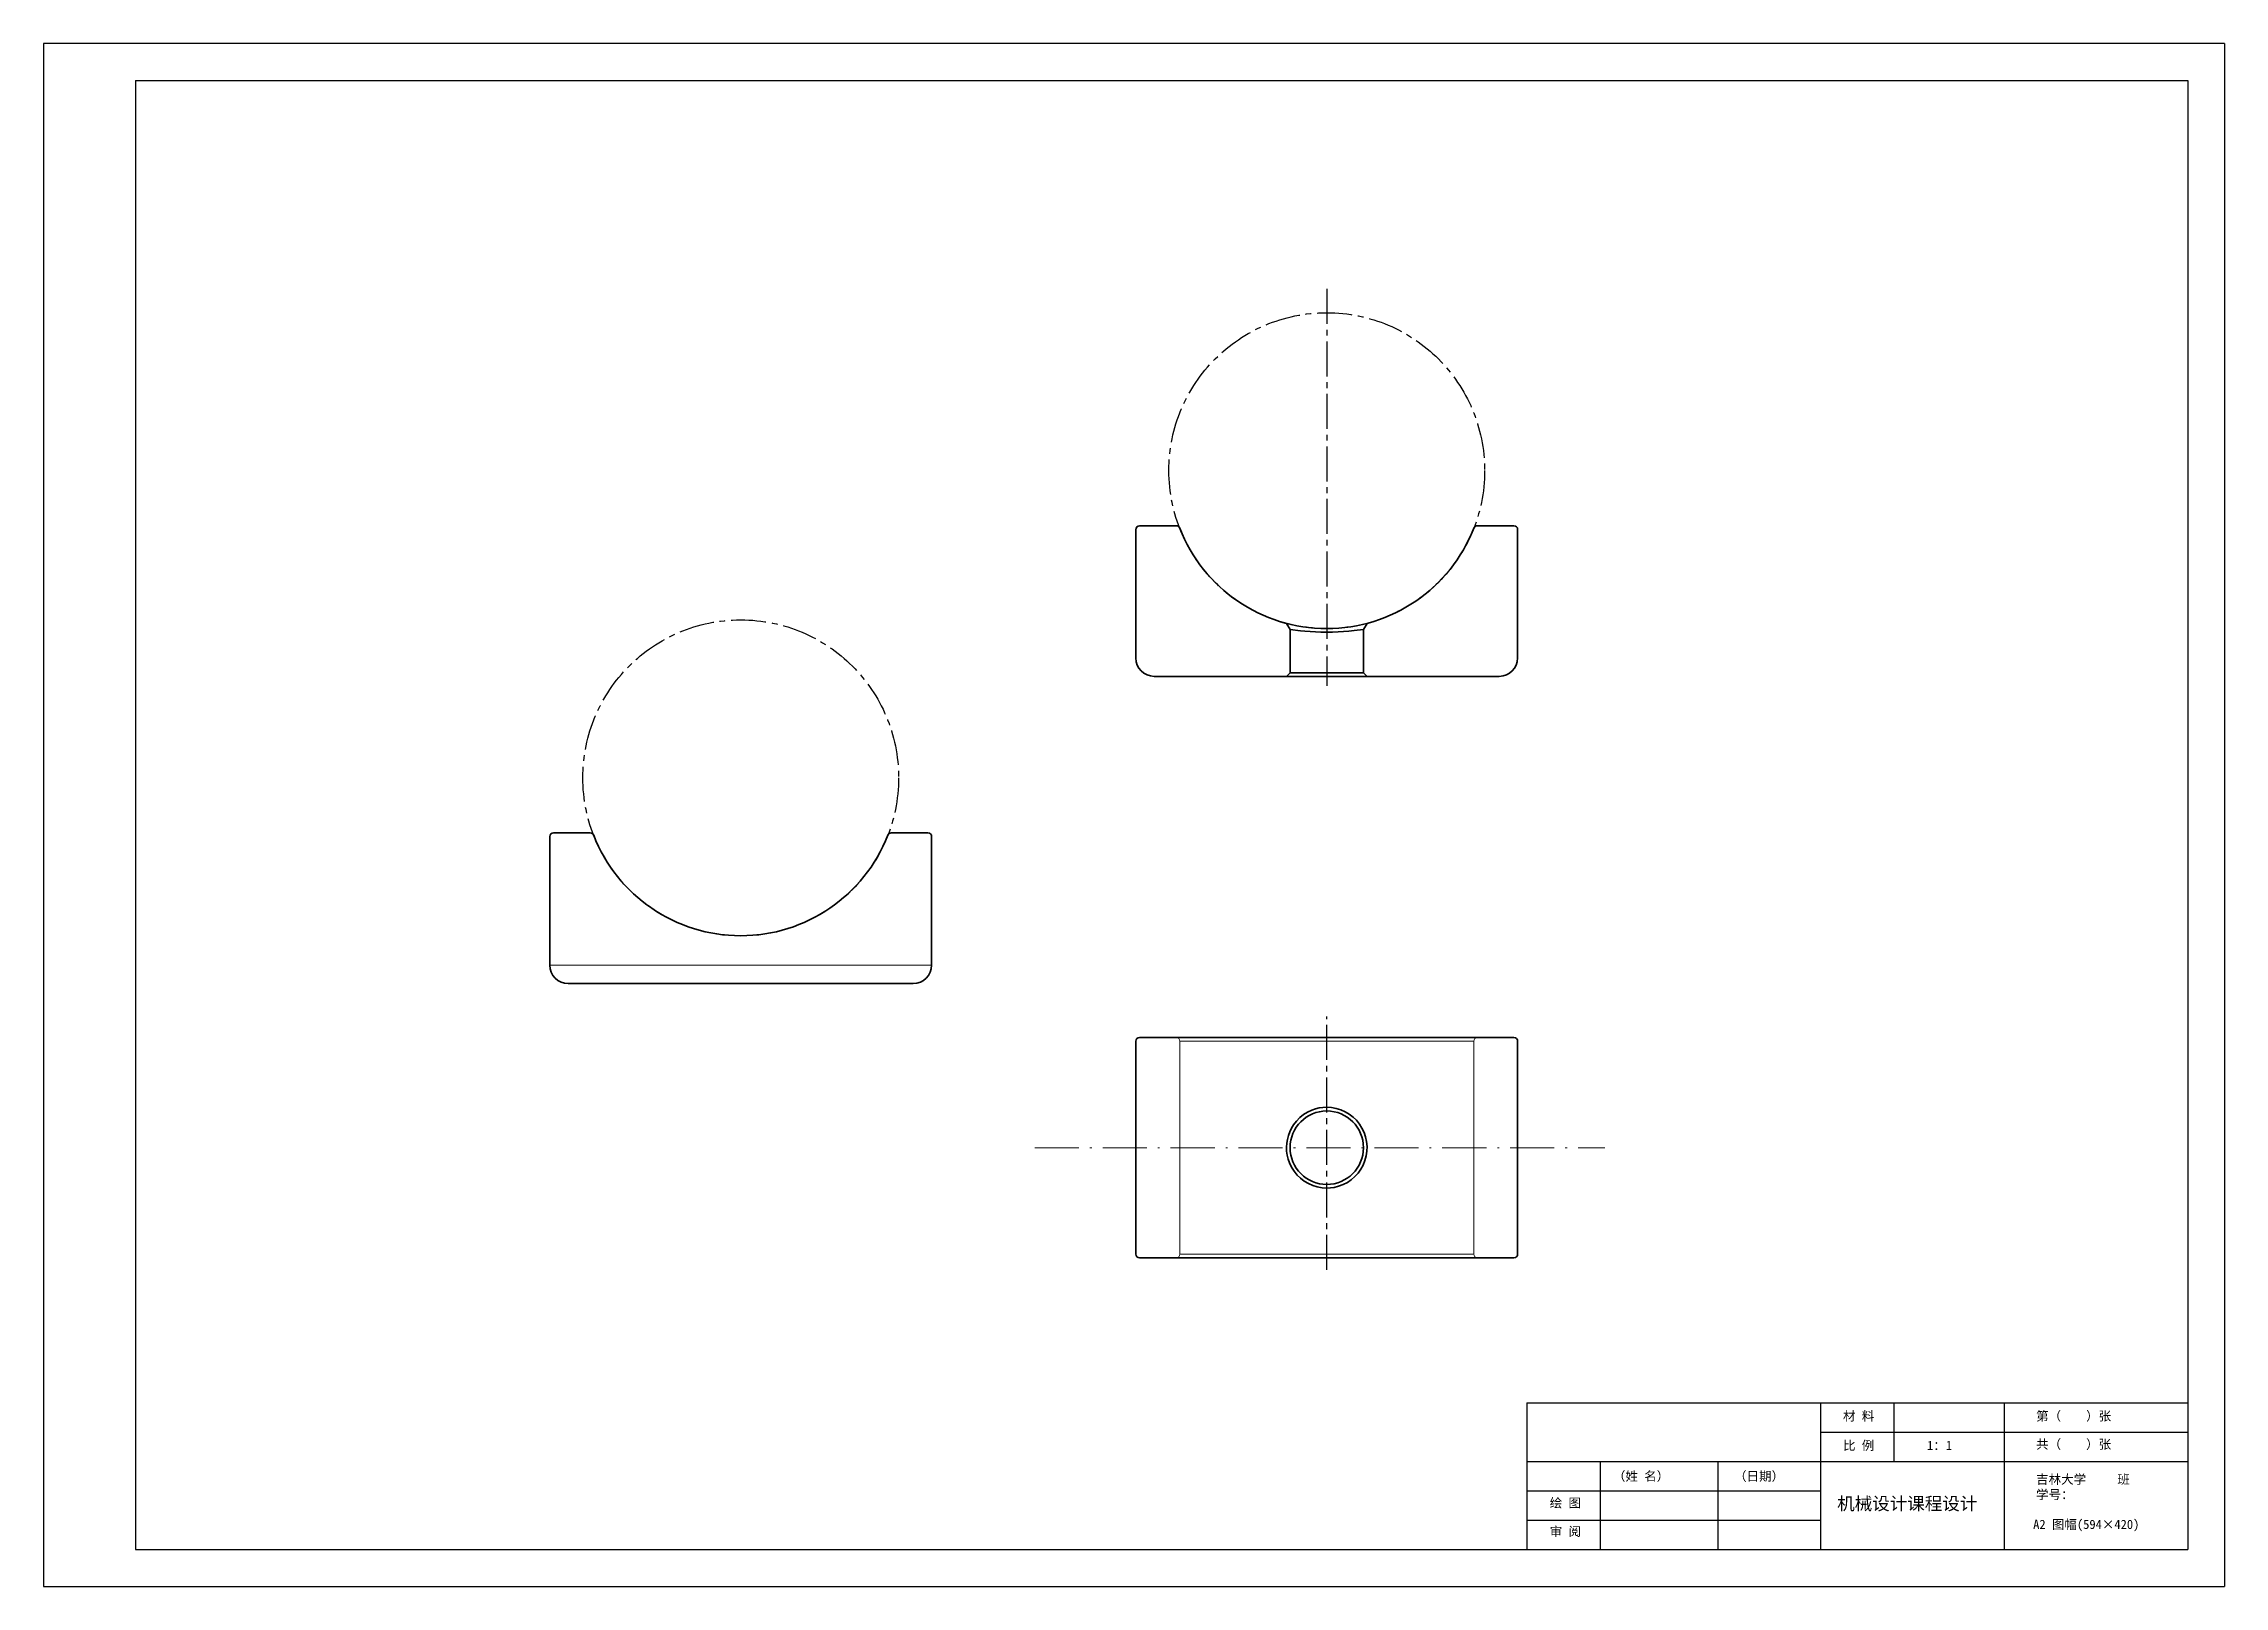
# Model space of a CAD drawing. Header units: millimetres. Extents: x -4667 to 8941, y -1665 to 5310.
# Drawn here: x 4295 to 4889, y 2478 to 2898 of the extents above; entities that cross this region are included whole.
import ezdxf

# ---------------------------------------------------------------- set-up
doc = ezdxf.new("R2010")
doc.units = ezdxf.units.MM
doc.linetypes.add('CENTER2', pattern=[28.575, 19.05, -3.175, 3.175, -3.175])
doc.linetypes.add('DASHDOT', pattern=[18.5, 12, -3, 0.5, -3])
for name, color, linetype in [('文字', 3, 'CONTINUOUS'), ('点划线', 6, 'CENTER2'), ('细实线', 3, 'CONTINUOUS')]:
    doc.layers.add(name, color=color, linetype=linetype)
doc.layers.add('粗实线', color=2, linetype='CONTINUOUS', lineweight=30)
doc.styles.get("Standard").update_dxf_attribs({"font": '', "height": 3.5})
doc.styles.get('Standard').set_extended_font_data('SimSun')

msp = doc.modelspace()

# ---------------------------------------------------------------- texts
at = {"layer": '细实线', "attachment_point": 1}
for s, insert, char_height, width in [('材 料', (4784.99, 2525.9), 2.5, 9.1843), ('第（    ）张', (4837.57, 2525.9), 2.5, 28.5521), ('共（    ）张', (4837.57, 2518.22), 2.5, 28.5521), ('比 例', (4784.99, 2517.89), 2.5, 9.1843), ('1：1', (4807.86, 2517.89), 2.5, 9.1843), ('（姓 名）{\\fￋￎￌﾣﾤ|b0|i0|c134|p2; }', (4722.3, 2509.52), 2.5, 15.0266), ('（日期）{\\fￋￎￌﾣﾤ|b0|i0|c134|p2; }', (4755.3, 2509.52), 2.5, 15.0266), ('吉林大学     班\\P学号：', (4837.56, 2508.68), 2.5, 38.3671), ('绘 图', (4705.09, 2502.25), 2.5, 9.7637), ('机械设计课程设计', (4783.39, 2502.56), 3.5, 41.7996), ('审 阅', (4705.09, 2494.46), 2.5, 9.7637), (' A2 图幅(594×420)', (4835.07, 2496.4), 2.5, 42.3231)]:
    msp.add_mtext(s, dxfattribs=dict(at, insert=insert, char_height=char_height, width=width))

# ---------------------------------------------------------------- linework, layer by layer
at = {"layer": '文字', "ltscale": 0.5}
msp.add_line((4888.86, 2898.27), (4294.86, 2898.27), dxfattribs=at)
at = {"layer": '点划线', "ltscale": 0.5}
for p, q in [((4644.36, 2831.48), (4644.36, 2723.41)), ((4644.36, 2564.45), (4644.36, 2633.38))]:
    msp.add_line(p, q, dxfattribs=at)
at = {"layer": '点划线', "linetype": 'DASHDOT', "lineweight": 13}
msp.add_line((4564.84, 2597.7), (4720.13, 2597.7), dxfattribs=at)
at = {"layer": '点划线', "ltscale": 0.5}
for centre in [(4644.36, 2782.02), (4484.74, 2698.4)]:
    msp.add_circle(centre, 43, dxfattribs=at)
at = {"layer": '粗实线'}
for p, q in [((4319.86, 2888.27), (4319.86, 2488.27)), ((4878.86, 2888.27), (4878.86, 2488.27)), ((4698.86, 2528.27), (4878.86, 2528.27)), ((4698.86, 2528.27), (4698.86, 2488.27)), ((4778.86, 2528.27), (4778.86, 2488.27)), ((4798.86, 2528.27), (4798.86, 2512.27)), ((4828.86, 2528.27), (4828.86, 2488.27)), ((4698.86, 2512.27), (4878.86, 2512.27)), ((4718.86, 2512.27), (4718.86, 2488.27)), ((4750.86, 2512.27), (4750.86, 2488.27)), ((4319.86, 2488.27), (4878.86, 2488.27))]:
    msp.add_line(p, q, dxfattribs=at)
at = {"layer": '粗实线', "ltscale": 0.5}
msp.add_line((4319.86, 2888.27), (4878.86, 2888.27), dxfattribs=at)
at = {"layer": '粗实线', "lineweight": 13, "ltscale": 0.027777}
msp.add_line((4592.36, 2765.95), (4592.92, 2766.91), dxfattribs=at)
at = {"layer": '粗实线', "lineweight": 35}
for p, q in [((4592.36, 2766.02), (4592.36, 2731.02)), ((4696.36, 2766.02), (4696.36, 2731.02)), ((4597.36, 2726.02), (4633.36, 2726.02)), ((4655.36, 2726.02), (4691.36, 2726.02)), ((4432.74, 2682.4), (4432.74, 2647.4)), ((4536.74, 2647.4), (4536.74, 2682.4)), ((4437.74, 2642.4), (4531.74, 2642.4)), ((4592.36, 2626.7), (4592.36, 2568.7)), ((4685.35, 2627.7), (4603.38, 2627.7)), ((4696.36, 2626.7), (4696.36, 2568.7)), ((4603.38, 2567.7), (4685.35, 2567.7))]:
    msp.add_line(p, q, dxfattribs=at)
at = {"layer": '粗实线', "lineweight": 35, "ltscale": 0.250305}
for p, q in [((4593.36, 2767.02), (4603.38, 2767.02)), ((4685.35, 2767.02), (4695.36, 2767.02)), ((4433.74, 2683.4), (4443.75, 2683.4)), ((4535.74, 2683.4), (4525.73, 2683.4)), ((4593.36, 2627.7), (4603.38, 2627.7)), ((4695.36, 2627.7), (4685.35, 2627.7)), ((4603.38, 2567.7), (4593.36, 2567.7)), ((4685.35, 2567.7), (4695.36, 2567.7))]:
    msp.add_line(p, q, dxfattribs=at)
at = {"layer": '粗实线', "lineweight": 35, "ltscale": 0.048022}
for p, q in [((4633.4, 2740.44), (4634.36, 2738.78)), ((4655.33, 2740.44), (4654.36, 2738.78))]:
    msp.add_line(p, q, dxfattribs=at)
at = {"layer": '粗实线', "lineweight": 35, "ltscale": 0.294057}
for p, q in [((4634.36, 2727.02), (4634.36, 2738.78)), ((4654.36, 2727.02), (4654.36, 2738.78))]:
    msp.add_line(p, q, dxfattribs=at)
at = {"layer": '粗实线', "lineweight": 35, "ltscale": 0.035355}
for p, q in [((4634.36, 2727.02), (4633.36, 2726.02)), ((4654.36, 2727.02), (4655.36, 2726.02))]:
    msp.add_line(p, q, dxfattribs=at)
at = {"layer": '粗实线', "lineweight": 35, "ltscale": 0.25}
for p, q in [((4634.36, 2727.02), (4644.36, 2727.02)), ((4644.36, 2727.02), (4654.36, 2727.02))]:
    msp.add_line(p, q, dxfattribs=at)
at = {"layer": '粗实线', "lineweight": 35, "ltscale": 0.275}
for p, q in [((4633.36, 2726.02), (4644.36, 2726.02)), ((4644.36, 2726.02), (4655.36, 2726.02))]:
    msp.add_line(p, q, dxfattribs=at)
at = {"layer": '粗实线', "lineweight": 13, "ltscale": 0.025}
for p, q in [((4433.74, 2647.4), (4432.74, 2647.4)), ((4536.74, 2647.4), (4535.74, 2647.4))]:
    msp.add_line(p, q, dxfattribs=at)
at = {"layer": '粗实线', "lineweight": 13}
for p, q in [((4433.74, 2647.4), (4535.74, 2647.4)), ((4684.42, 2626.7), (4604.31, 2626.7)), ((4604.31, 2571.7), (4604.31, 2623.7)), ((4684.42, 2571.7), (4684.42, 2623.7)), ((4604.31, 2568.7), (4684.42, 2568.7))]:
    msp.add_line(p, q, dxfattribs=at)
at = {"layer": '粗实线', "lineweight": 13, "ltscale": 0.075}
for p, q in [((4604.31, 2623.7), (4604.31, 2626.7)), ((4684.42, 2623.7), (4684.42, 2626.7)), ((4604.31, 2568.7), (4604.31, 2571.7)), ((4684.42, 2568.7), (4684.42, 2571.7))]:
    msp.add_line(p, q, dxfattribs=at)
at = {"layer": '粗实线', "lineweight": 35}
for points in [[(4634.36, 2738.78), (4637.23, 2738.44), (4638.37, 2738.32), (4641.25, 2738.1), (4642.79, 2738.04), (4644.36, 2738.02)], [(4644.36, 2738.02), (4645.93, 2738.04), (4647.47, 2738.1), (4650.34, 2738.32), (4651.85, 2738.48), (4654.36, 2738.78)], [(4644.36, 2586.7), (4643.07, 2586.78), (4641.79, 2587.01), (4640.54, 2587.39), (4639.35, 2587.91), (4638.23, 2588.57), (4637.21, 2589.36), (4636.28, 2590.26), (4635.46, 2591.27), (4634.76, 2592.37), (4634.2, 2593.55), (4633.85, 2594.58), (4633.59, 2595.64), (4633.44, 2596.72), (4633.4, 2597.81), (4633.46, 2598.89), (4633.63, 2599.97), (4633.91, 2601.02), (4634.28, 2602.04), (4634.75, 2603.02), (4635.32, 2603.94), (4636.11, 2604.96), (4637.02, 2605.89), (4638.04, 2606.7), (4639.13, 2607.38), (4640.31, 2607.93), (4641.29, 2608.26), (4642.3, 2608.51), (4643.33, 2608.65), (4644.36, 2608.7)], [(4644.36, 2608.7), (4645.66, 2608.63), (4646.94, 2608.4), (4648.19, 2608.02), (4649.38, 2607.49), (4650.49, 2606.83), (4651.52, 2606.05), (4652.45, 2605.15), (4653.27, 2604.14), (4653.96, 2603.03), (4654.53, 2601.85), (4654.94, 2600.62), (4655.21, 2599.34), (4655.33, 2598.04), (4655.29, 2596.73), (4655.1, 2595.44), (4654.76, 2594.17), (4654.27, 2592.97), (4653.64, 2591.83), (4652.89, 2590.77), (4652.02, 2589.82), (4651.04, 2588.97), (4649.97, 2588.24), (4648.82, 2587.65), (4647.6, 2587.19), (4646.34, 2586.88), (4645.36, 2586.75), (4644.36, 2586.7)]]:
    msp.add_lwpolyline(points, dxfattribs=at)
msp.add_circle((4644.36, 2597.7), 10, dxfattribs=at)
for centre, radius, start, end in [((4593.36, 2766.02), 1, 90, 180.00001), ((4603.38, 2766.02), 1, 21.32369, 90), ((4644.36, 2782.02), 43, 201.32368, 338.67631), ((4685.35, 2766.02), 1, 90, 158.67632), ((4695.36, 2766.02), 1, 0, 90), ((4597.36, 2731.02), 5, 180.00001, 270), ((4691.36, 2731.02), 5, 270, 0), ((4433.74, 2682.4), 1, 90, 180.00001), ((4443.75, 2682.4), 1, 21.32369, 90), ((4484.74, 2698.4), 43, 201.32368, 338.67631), ((4525.73, 2682.4), 1, 90, 158.67632), ((4535.74, 2682.4), 1, 0, 90), ((4437.74, 2647.4), 5, 180.00001, 270), ((4531.74, 2647.4), 5, 270, 0), ((4593.36, 2626.7), 1, 90, 180.00001), ((4695.36, 2626.7), 1, 0, 90), ((4593.36, 2568.7), 1, 180.00001, 270), ((4695.36, 2568.7), 1, 270, 0)]:
    msp.add_arc(centre, radius, start, end, dxfattribs=at)
at = {"layer": '粗实线', "lineweight": 13}
for centre, major_axis, start_param, end_param in [((4603.38, 2626.7), (0, -1), 1.570796, 3.141593), ((4685.35, 2626.7), (0, -1), 3.141593, 4.712389), ((4603.38, 2568.7), (0, 1), 3.141593, 4.712389), ((4685.35, 2568.7), (0, 1), 1.570796, 3.141593)]:
    msp.add_ellipse(centre, major_axis=major_axis, ratio=0.931541, start_param=start_param, end_param=end_param, dxfattribs=at)
at = {"layer": '细实线'}
for p, q in [((4294.86, 2898.27), (4294.86, 2478.27)), ((4888.86, 2898.27), (4888.86, 2478.27)), ((4888.86, 2898.27), (4888.86, 2478.27)), ((4778.86, 2520.27), (4878.86, 2520.27)), ((4698.86, 2504.27), (4778.86, 2504.27)), ((4698.86, 2496.27), (4778.86, 2496.27)), ((4294.86, 2478.27), (4888.86, 2478.27))]:
    msp.add_line(p, q, dxfattribs=at)

msp.set_redraw_order([(e.dxf.handle, doc.entitydb.next_handle()) for e in msp.query("TEXT MTEXT ATTDEF DIMENSION ARC_DIMENSION")])  # texts and dimensions are drawn at this point

doc.saveas('drawing.dxf')
